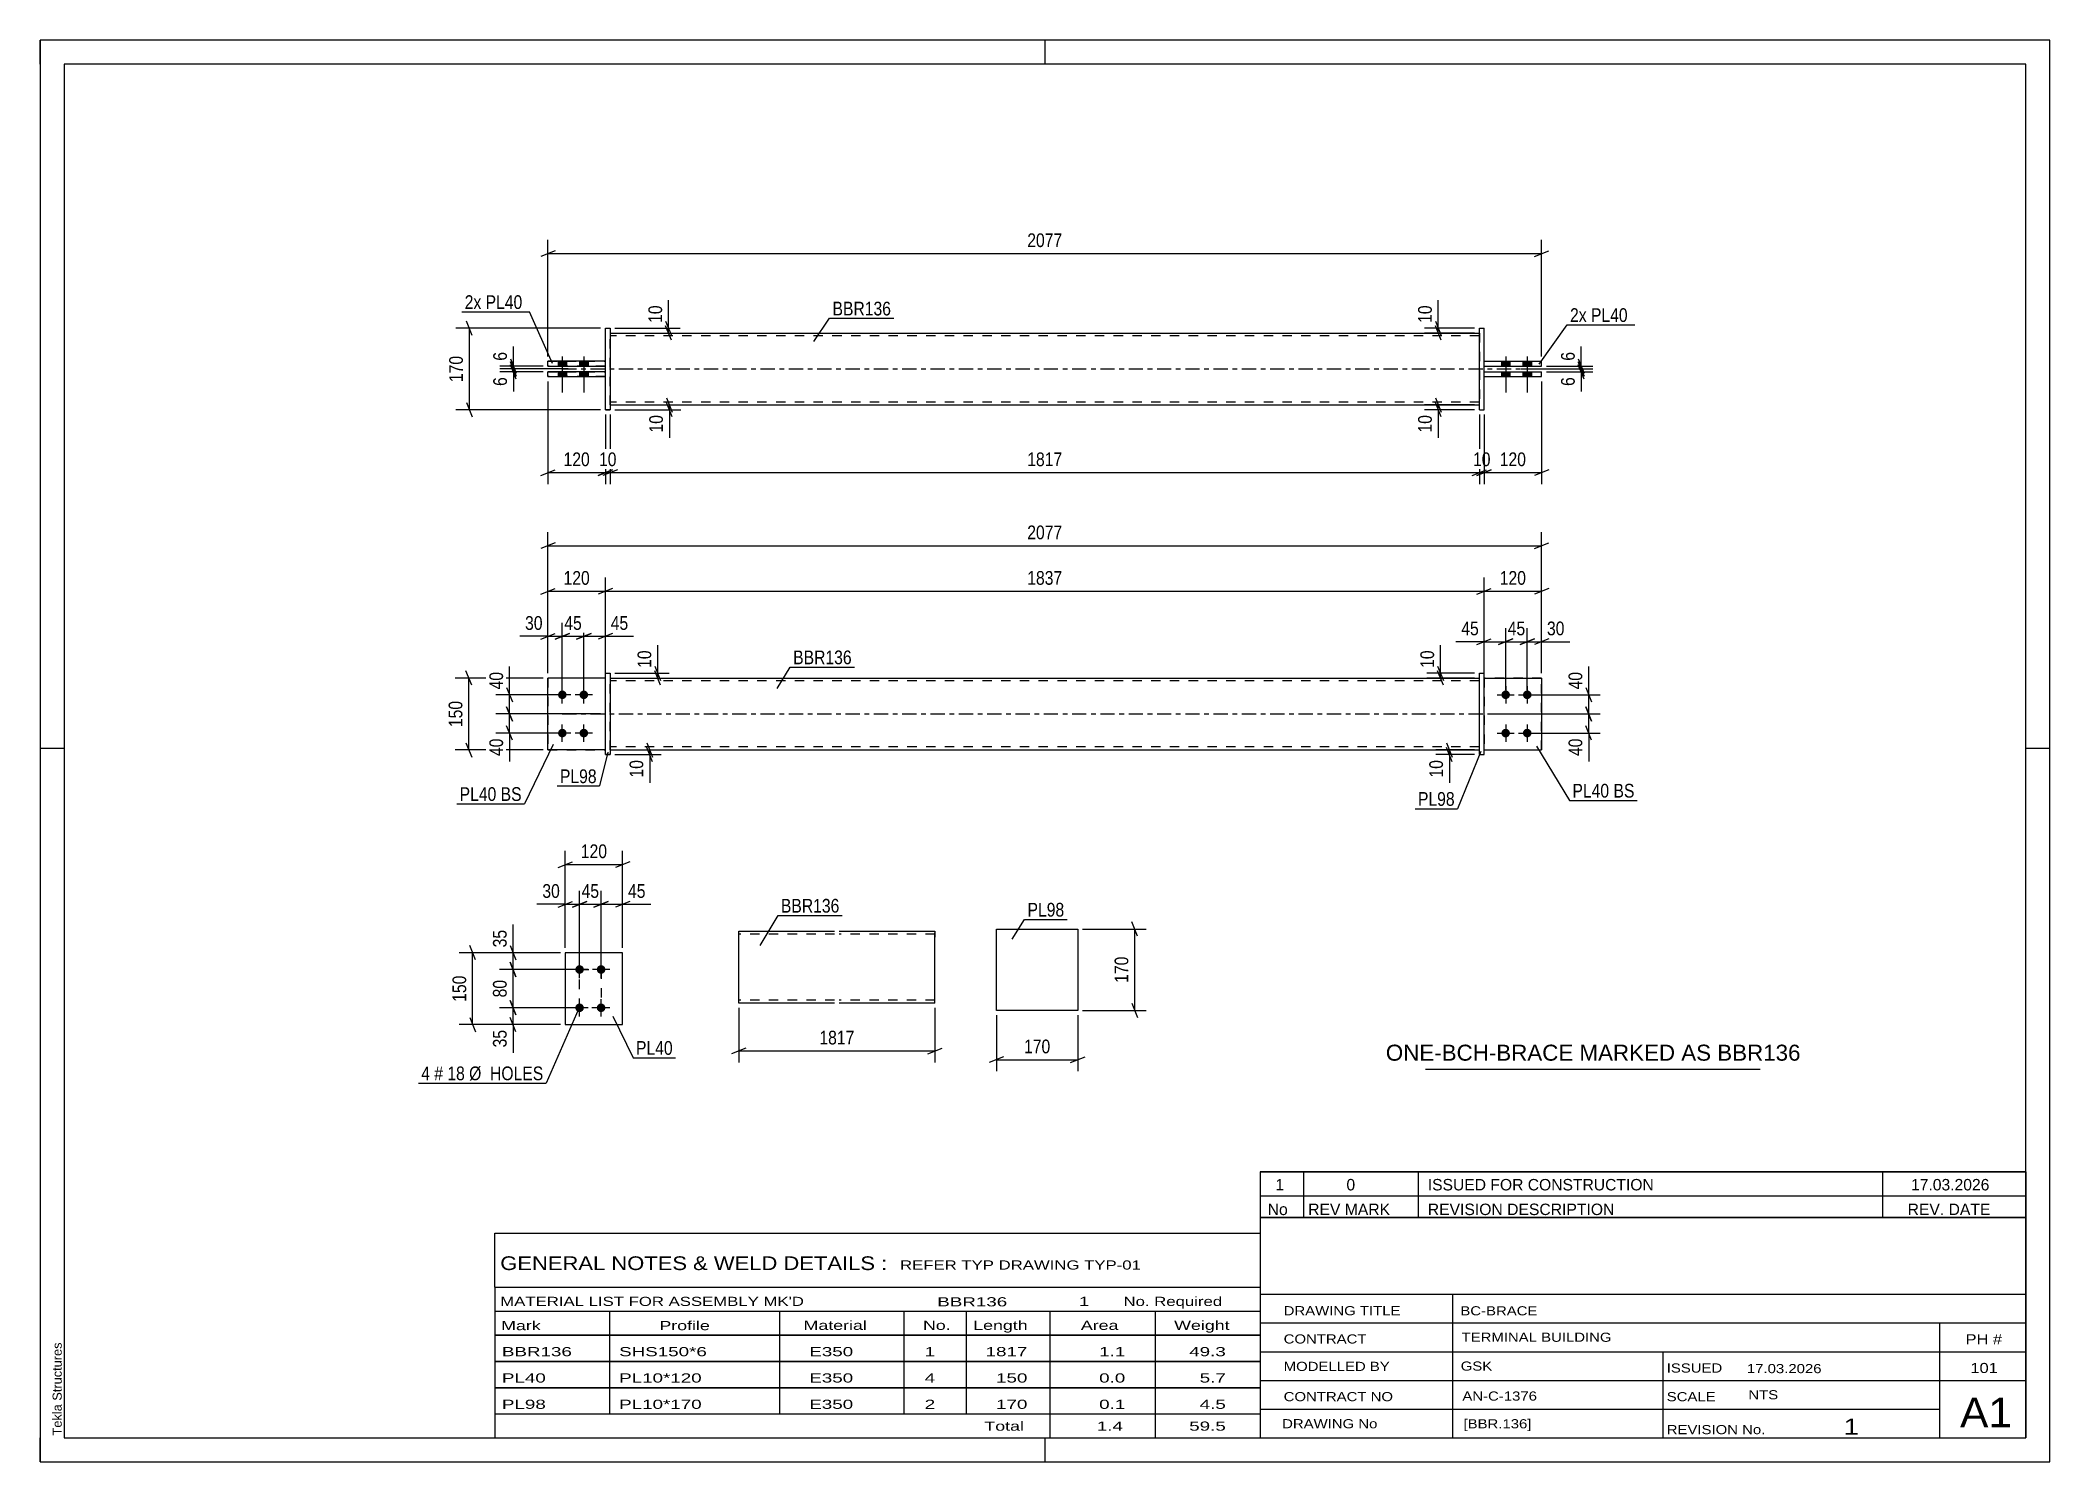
# Paper-space layout 'Layout1' of a CAD drawing. Header units: millimetres. Extents: x 0 to 420, y 0 to 297.
# The model-space entities are those that its viewports show. They can reach past a viewport. Long polylines and large blocks are cut down to what shows.
import ezdxf

# ---------------------------------------------------------------- set-up
doc = ezdxf.new("R2010")
doc.units = ezdxf.units.MM
doc.linetypes.add('DXK_LINE_DOT2', pattern=[3.9198, 1.9599, -1.9599])
doc.linetypes.add('DXK_LINE_DOT3', pattern=[5.9187, 2.979, -0.9799, 0.9799, -0.9799])
doc.layers.add('Viewport layer', color=7, linetype='Continuous', plot=False)
doc.styles.add('Arial', font='ARIAL.TTF', dxfattribs={"height": 0.2})
doc.styles.add('Arial Narrow', font='ARIALN.TTF', dxfattribs={"height": 0.2})

# ---------------------------------------------------------------- blocks, each defined once
blk = doc.blocks.new('Unknown-580605734-1163')
at = {"color": 5, "linetype": 'Continuous'}
for p, q in [((420, 297), (0, 297)), ((0, 297), (0, 0)), ((0, 292), (0, 297)), ((210, 292), (210, 297)), ((420, 0), (420, 297)), ((415, 292), (5, 292)), ((5, 292), (5, 5)), ((415, 5), (415, 292)), ((5, 149), (0, 149)), ((420, 149), (415, 149)), ((0, 0), (0, 5)), ((5, 5), (415, 5)), ((210, 0), (210, 5)), ((0, 0), (420, 0))]:
    blk.add_line(p, q, dxfattribs=at)
at = {"color": 174, "linetype": 'Continuous', "style": 'Arial'}
blk.add_text('Tekla Structures', height=1.9102, rotation=90, dxfattribs=at).set_placement((4.5, 5.5))
blk = doc.blocks.new('Part-580605734-1818 - 1791')
at = {"color": 2, "linetype": 'Continuous'}
for p, q in [((118.12, 164.74), (119.12, 164.74)), ((118.12, 147.74), (118.12, 164.74)), ((119.12, 164.74), (119.12, 164.74)), ((119.12, 164.74), (119.12, 147.74)), ((118.12, 147.74), (119.12, 147.74))]:
    blk.add_line(p, q, dxfattribs=at)
at = {"color": 7, "linetype": 'DXK_LINE_DOT2'}
for p, q in [((118.12, 164.74), (119.12, 164.74)), ((119.12, 147.74), (118.12, 147.74)), ((118.12, 147.74), (118.12, 147.74)), ((119.12, 147.74), (119.12, 147.74))]:
    blk.add_line(p, q, dxfattribs=at)
blk = doc.blocks.new('Part-580605734-1823 - 1791')
at = {"color": 2, "linetype": 'Continuous'}
for p, q in [((301.78, 163.74), (313.78, 163.74)), ((313.78, 163.74), (313.78, 148.74)), ((301.78, 148.74), (313.78, 148.74))]:
    blk.add_line(p, q, dxfattribs=at)
at = {"color": 7, "linetype": 'DXK_LINE_DOT2'}
blk.add_line((301.78, 163.74), (301.78, 148.74), dxfattribs=at)
blk = doc.blocks.new('Part-580605734-1803 - 1791')
at = {"color": 2, "linetype": 'Continuous'}
for p, q in [((300.78, 147.74), (300.78, 164.74)), ((300.78, 164.74), (301.78, 164.74)), ((301.78, 147.74), (301.78, 164.74)), ((300.78, 147.74), (301.78, 147.74))]:
    blk.add_line(p, q, dxfattribs=at)
blk = doc.blocks.new('Part-580605734-1808 - 1791')
at = {"color": 2, "linetype": 'Continuous'}
for p, q in [((118.12, 163.74), (106.12, 163.74)), ((106.12, 148.74), (106.12, 163.74)), ((118.12, 148.74), (106.12, 148.74))]:
    blk.add_line(p, q, dxfattribs=at)
at = {"color": 7, "linetype": 'DXK_LINE_DOT2'}
blk.add_line((118.12, 148.74), (118.12, 163.74), dxfattribs=at)
blk = doc.blocks.new('Part-580605734-1813 - 1791')
at = {"color": 7, "linetype": 'DXK_LINE_DOT2'}
for p, q in [((118.12, 163.74), (106.12, 163.74)), ((106.12, 163.74), (106.12, 148.74)), ((118.12, 148.74), (118.12, 163.74)), ((106.12, 148.74), (118.12, 148.74))]:
    blk.add_line(p, q, dxfattribs=at)
blk = doc.blocks.new('Part-580605734-1828 - 1791')
at = {"color": 2, "linetype": 'Continuous'}
for p, q in [((119.12, 163.74), (300.78, 163.74)), ((119.12, 148.74), (300.78, 148.74))]:
    blk.add_line(p, q, dxfattribs=at)
at = {"color": 7, "linetype": 'DXK_LINE_DOT2'}
for p, q in [((119.12, 148.74), (119.12, 163.74)), ((300.78, 163.14), (119.12, 163.14)), ((300.78, 148.74), (300.78, 163.74)), ((300.78, 149.34), (119.12, 149.34))]:
    blk.add_line(p, q, dxfattribs=at)
at = {"color": 7, "linetype": 'DXK_LINE_DOT3'}
blk.add_line((109.12, 156.24), (310.78, 156.24), dxfattribs=at)
blk = doc.blocks.new('Bolt-580605734-1834 - 1791')
at = {"linetype": 'Continuous'}
for points in [[(306.28, 161.14, -1), (306.28, 159.34, -1)], [(310.78, 161.14, -1), (310.78, 159.34, -1)], [(306.28, 153.14, -1), (306.28, 151.34, -1)], [(310.78, 153.14, -1), (310.78, 151.34, -1)]]:
    blk.add_hatch(color=1, dxfattribs=at).paths.add_polyline_path(points)
at = {"color": 1, "linetype": 'Continuous'}
for p, q in [((304.48, 160.24), (308.08, 160.24)), ((306.28, 162.04), (306.28, 158.44)), ((308.98, 160.24), (312.58, 160.24)), ((310.78, 162.04), (310.78, 158.44)), ((304.48, 152.24), (308.08, 152.24)), ((306.28, 154.04), (306.28, 150.44)), ((308.98, 152.24), (312.58, 152.24)), ((310.78, 154.04), (310.78, 150.44))]:
    blk.add_line(p, q, dxfattribs=at)
blk = doc.blocks.new('Part-580605734-1839 - 1791')
at = {"color": 7, "linetype": 'DXK_LINE_DOT2'}
for p, q in [((313.78, 163.74), (301.78, 163.74)), ((301.78, 163.74), (301.78, 148.74)), ((313.78, 148.74), (313.78, 163.74)), ((301.78, 148.74), (313.78, 148.74))]:
    blk.add_line(p, q, dxfattribs=at)
blk = doc.blocks.new('Bolt-580605734-1840 - 1791')
at = {"linetype": 'Continuous'}
for points in [[(109.12, 159.34, -1), (109.12, 161.14, -1)], [(113.62, 159.34, -1), (113.62, 161.14, -1)], [(109.12, 151.34, -1), (109.12, 153.14, -1)], [(113.62, 151.34, -1), (113.62, 153.14, -1)]]:
    blk.add_hatch(color=1, dxfattribs=at).paths.add_polyline_path(points)
at = {"color": 1, "linetype": 'Continuous'}
for p, q in [((110.92, 160.24), (107.32, 160.24)), ((109.12, 158.44), (109.12, 162.04)), ((115.42, 160.24), (111.82, 160.24)), ((113.62, 158.44), (113.62, 162.04)), ((110.92, 152.24), (107.32, 152.24)), ((109.12, 150.44), (109.12, 154.04)), ((115.42, 152.24), (111.82, 152.24)), ((113.62, 150.44), (113.62, 154.04))]:
    blk.add_line(p, q, dxfattribs=at)
blk = doc.blocks.new('Bolt-580605734-2132 - 2128')
at = {"linetype": 'Continuous'}
for points in [[(108.22, 228.91), (110.02, 228.91), (110.02, 229.91), (108.22, 229.91)], [(108.22, 228.91), (110.02, 228.91), (110.02, 229.91), (108.22, 229.91)], [(108.22, 226.71), (110.02, 226.71), (110.02, 227.71), (108.22, 227.71)], [(108.22, 226.71), (110.02, 226.71), (110.02, 227.71), (108.22, 227.71)], [(112.72, 228.91), (114.52, 228.91), (114.52, 229.91), (112.72, 229.91)], [(112.72, 228.91), (114.52, 228.91), (114.52, 229.91), (112.72, 229.91)], [(112.72, 226.71), (114.52, 226.71), (114.52, 227.71), (112.72, 227.71)], [(112.72, 226.71), (114.52, 226.71), (114.52, 227.71), (112.72, 227.71)]]:
    blk.add_hatch(color=1, dxfattribs=at).paths.add_polyline_path(points)
at = {"color": 1, "linetype": 'Continuous'}
for p, q in [((108.22, 229.91), (108.22, 228.91)), ((108.22, 229.91), (108.22, 228.91)), ((108.22, 227.71), (108.22, 226.71)), ((108.22, 227.71), (108.22, 226.71)), ((109.12, 230.91), (109.12, 223.41)), ((109.12, 230.91), (109.12, 223.41)), ((110.02, 229.91), (110.02, 228.91)), ((110.02, 229.91), (110.02, 228.91)), ((110.02, 227.71), (110.02, 226.71)), ((110.02, 227.71), (110.02, 226.71)), ((112.72, 229.91), (112.72, 228.91)), ((112.72, 229.91), (112.72, 228.91)), ((112.72, 227.71), (112.72, 226.71)), ((112.72, 227.71), (112.72, 226.71)), ((113.62, 230.91), (113.62, 223.41)), ((113.62, 230.91), (113.62, 223.41)), ((114.52, 229.91), (114.52, 228.91)), ((114.52, 229.91), (114.52, 228.91)), ((114.52, 227.71), (114.52, 226.71)), ((114.52, 227.71), (114.52, 226.71))]:
    blk.add_line(p, q, dxfattribs=at)
blk = doc.blocks.new('Part-580605734-2139 - 2128')
at = {"color": 2, "linetype": 'Continuous'}
for p, q in [((300.78, 219.81), (300.78, 236.81)), ((300.78, 236.81), (301.78, 236.81)), ((301.78, 219.81), (301.78, 236.81)), ((300.78, 219.81), (301.78, 219.81))]:
    blk.add_line(p, q, dxfattribs=at)
blk = doc.blocks.new('Part-580605734-2149 - 2128')
at = {"color": 2, "linetype": 'Continuous'}
for p, q in [((118.12, 229.91), (106.12, 229.91)), ((106.12, 228.91), (106.12, 229.91)), ((106.12, 228.91), (118.12, 228.91)), ((106.12, 228.91), (106.12, 228.91))]:
    blk.add_line(p, q, dxfattribs=at)
at = {"color": 7, "linetype": 'DXK_LINE_DOT2'}
for p, q in [((106.12, 229.91), (118.12, 229.91)), ((118.12, 228.91), (106.12, 228.91)), ((118.12, 228.91), (118.12, 229.91))]:
    blk.add_line(p, q, dxfattribs=at)
blk = doc.blocks.new('Bolt-580605734-2133 - 2128')
at = {"linetype": 'Continuous'}
for points in [[(307.18, 229.91), (305.38, 229.91), (305.38, 228.91), (307.18, 228.91)], [(307.18, 229.91), (305.38, 229.91), (305.38, 228.91), (307.18, 228.91)], [(307.18, 227.71), (305.38, 227.71), (305.38, 226.71), (307.18, 226.71)], [(307.18, 227.71), (305.38, 227.71), (305.38, 226.71), (307.18, 226.71)], [(311.68, 229.91), (309.88, 229.91), (309.88, 228.91), (311.68, 228.91)], [(311.68, 229.91), (309.88, 229.91), (309.88, 228.91), (311.68, 228.91)], [(311.68, 227.71), (309.88, 227.71), (309.88, 226.71), (311.68, 226.71)], [(311.68, 227.71), (309.88, 227.71), (309.88, 226.71), (311.68, 226.71)]]:
    blk.add_hatch(color=1, dxfattribs=at).paths.add_polyline_path(points)
at = {"color": 1, "linetype": 'Continuous'}
for p, q in [((305.38, 229.91), (305.38, 228.91)), ((305.38, 229.91), (305.38, 228.91)), ((305.38, 227.71), (305.38, 226.71)), ((305.38, 227.71), (305.38, 226.71)), ((306.28, 230.91), (306.28, 223.41)), ((306.28, 230.91), (306.28, 223.41)), ((307.18, 229.91), (307.18, 228.91)), ((307.18, 229.91), (307.18, 228.91)), ((307.18, 227.71), (307.18, 226.71)), ((307.18, 227.71), (307.18, 226.71)), ((309.88, 229.91), (309.88, 228.91)), ((309.88, 229.91), (309.88, 228.91)), ((309.88, 227.71), (309.88, 226.71)), ((309.88, 227.71), (309.88, 226.71)), ((310.78, 230.91), (310.78, 223.41)), ((310.78, 230.91), (310.78, 223.41)), ((311.68, 229.91), (311.68, 228.91)), ((311.68, 229.91), (311.68, 228.91)), ((311.68, 227.71), (311.68, 226.71)), ((311.68, 227.71), (311.68, 226.71))]:
    blk.add_line(p, q, dxfattribs=at)
blk = doc.blocks.new('Part-580605734-2138 - 2128')
at = {"color": 2, "linetype": 'Continuous'}
for p, q in [((119.12, 235.81), (300.78, 235.81)), ((119.12, 220.81), (300.78, 220.81))]:
    blk.add_line(p, q, dxfattribs=at)
at = {"color": 7, "linetype": 'DXK_LINE_DOT2'}
for p, q in [((119.12, 220.81), (119.12, 235.81)), ((300.78, 235.21), (119.12, 235.21)), ((300.78, 235.81), (300.78, 220.81)), ((300.78, 221.41), (119.12, 221.41))]:
    blk.add_line(p, q, dxfattribs=at)
at = {"color": 7, "linetype": 'DXK_LINE_DOT3'}
blk.add_line((109.12, 228.31), (310.78, 228.31), dxfattribs=at)
blk = doc.blocks.new('Part-580605734-2144 - 2128')
at = {"color": 2, "linetype": 'Continuous'}
for p, q in [((118.12, 227.71), (106.12, 227.71)), ((106.12, 226.71), (106.12, 227.71)), ((106.12, 226.71), (118.12, 226.71)), ((106.12, 226.71), (106.12, 226.71))]:
    blk.add_line(p, q, dxfattribs=at)
at = {"color": 7, "linetype": 'DXK_LINE_DOT2'}
for p, q in [((106.12, 227.71), (118.12, 227.71)), ((118.12, 226.71), (118.12, 227.71)), ((118.12, 226.71), (106.12, 226.71))]:
    blk.add_line(p, q, dxfattribs=at)
blk = doc.blocks.new('Part-580605734-2150 - 2128')
at = {"color": 2, "linetype": 'Continuous'}
for p, q in [((118.12, 236.81), (119.12, 236.81)), ((118.12, 219.81), (118.12, 236.81)), ((119.12, 236.81), (119.12, 236.81)), ((119.12, 236.81), (119.12, 219.81)), ((119.12, 219.81), (118.12, 219.81)), ((118.12, 219.81), (118.12, 219.81))]:
    blk.add_line(p, q, dxfattribs=at)
at = {"color": 7, "linetype": 'DXK_LINE_DOT2'}
for p, q in [((118.12, 236.81), (119.12, 236.81)), ((118.12, 219.81), (119.12, 219.81)), ((118.12, 219.81), (118.12, 219.81))]:
    blk.add_line(p, q, dxfattribs=at)
blk = doc.blocks.new('Part-580605734-2155 - 2128')
at = {"color": 2, "linetype": 'Continuous'}
for p, q in [((301.78, 229.91), (313.78, 229.91)), ((301.78, 228.91), (313.78, 228.91)), ((313.78, 228.91), (313.78, 229.91))]:
    blk.add_line(p, q, dxfattribs=at)
at = {"color": 7, "linetype": 'DXK_LINE_DOT2'}
blk.add_line((301.78, 228.91), (301.78, 229.91), dxfattribs=at)
blk = doc.blocks.new('Part-580605734-2160 - 2128')
at = {"color": 2, "linetype": 'Continuous'}
for p, q in [((301.78, 227.71), (313.78, 227.71)), ((313.78, 226.71), (313.78, 227.71)), ((301.78, 226.71), (313.78, 226.71))]:
    blk.add_line(p, q, dxfattribs=at)
at = {"color": 7, "linetype": 'DXK_LINE_DOT2'}
blk.add_line((301.78, 226.71), (301.78, 227.71), dxfattribs=at)
blk = doc.blocks.new('Bolt-580605734-1444 - 1410')
at = {"linetype": 'Continuous'}
for points in [[(112.73, 101.95, -1), (112.73, 103.75, -1)], [(117.23, 101.95, -1), (117.23, 103.75, -1)], [(112.73, 93.95, -1), (112.73, 95.75, -1)], [(117.23, 93.95, -1), (117.23, 95.75, -1)]]:
    blk.add_hatch(color=1, dxfattribs=at).paths.add_polyline_path(points)
at = {"color": 1, "linetype": 'Continuous'}
for p, q in [((114.53, 102.85), (110.93, 102.85)), ((112.73, 101.05), (112.73, 104.65)), ((119.03, 102.85), (115.43, 102.85)), ((117.23, 101.05), (117.23, 104.65)), ((112.73, 93.05), (112.73, 96.65)), ((117.23, 93.05), (117.23, 96.65)), ((114.53, 94.85), (110.93, 94.85)), ((119.03, 94.85), (115.43, 94.85))]:
    blk.add_line(p, q, dxfattribs=at)
blk = doc.blocks.new('Part-580605734-1459 - 1410')
at = {"color": 2, "linetype": 'Continuous'}
for p, q in [((121.73, 106.35), (109.73, 106.35)), ((109.73, 106.35), (109.73, 91.35)), ((121.73, 91.35), (121.73, 106.35)), ((109.73, 91.35), (121.73, 91.35))]:
    blk.add_line(p, q, dxfattribs=at)
blk = doc.blocks.new('Part-580605734-1390 - 1374')
at = {"color": 2, "linetype": 'Continuous'}
for p, q in [((199.86, 94.31), (199.86, 111.31)), ((199.86, 111.31), (216.86, 111.31)), ((216.86, 111.31), (216.86, 94.31)), ((216.86, 94.31), (199.86, 94.31))]:
    blk.add_line(p, q, dxfattribs=at)
blk = doc.blocks.new('Part-580605734-1275 - 1255')
at = {"color": 2, "linetype": 'Continuous'}
for p, q in [((146.01, 95.93), (146.01, 110.84)), ((146.01, 110.84), (166.01, 110.84)), ((167.01, 110.84), (187.01, 110.84)), ((187.01, 110.84), (187.01, 110.75)), ((187.01, 110.75), (187.01, 109.64)), ((187.01, 95.84), (187.01, 109.64)), ((146.01, 95.84), (146.01, 95.93)), ((166.01, 95.84), (146.01, 95.84)), ((187.01, 95.84), (167.01, 95.84))]:
    blk.add_line(p, q, dxfattribs=at)
at = {"color": 7, "linetype": 'DXK_LINE_DOT2'}
for p, q in [((166.01, 110.24), (146.01, 110.24)), ((187.01, 110.24), (167.01, 110.24)), ((187.01, 109.64), (187.01, 110.49)), ((146.01, 96.44), (146.01, 96.49)), ((166.01, 96.44), (146.01, 96.44)), ((146.01, 95.84), (146.01, 95.84)), ((187.01, 96.44), (167.01, 96.44)), ((187.01, 96.44), (187.01, 96.49))]:
    blk.add_line(p, q, dxfattribs=at)
blk = doc.blocks.new('Rectangle-580605734-1568 - 1410')
at = {"color": 1, "linetype": 'DXK_LINE_DOT2'}
blk.add_lwpolyline([(112.73, 102.85), (117.23, 102.85), (117.23, 94.85), (112.73, 94.85), (112.73, 102.85)], close=True, dxfattribs=at)
blk = doc.blocks.new('StraightDimension-580605734-2015 - 1791')
at = {"color": 7, "linetype": 'Continuous'}
for p, q in [((112.12, 171.86), (115.12, 173.06)), ((113.62, 161.24), (113.62, 175.31)), ((113.62, 172.46), (118.12, 172.46)), ((119.62, 173.06), (116.62, 171.86)), ((118.12, 164.74), (118.12, 175.31))]:
    blk.add_line(p, q, dxfattribs=at)
at = {"color": 0}
blk.add_wipeout([(123.5, 173.21), (123.5, 177.41), (118.64, 177.41), (118.64, 173.21)], dxfattribs=at)
at = {"color": 7, "linetype": 'Continuous'}
blk.add_line((118.12, 172.46), (124.02, 172.46), dxfattribs=at)
blk.add_line((118.12, 172.46), (124.02, 172.46), dxfattribs=at)
at = {"color": 3, "style": 'Arial Narrow'}
blk.add_text('45', height=2.863, dxfattribs=at).set_placement((119.24, 173.81))
blk = doc.blocks.new('StraightDimension-580605734-1951 - 1791')
at = {"color": 7, "linetype": 'Continuous'}
for p, q in [((119.62, 182.48), (116.62, 181.28)), ((118.12, 157.24), (118.12, 184.73)), ((118.12, 181.88), (301.78, 181.88)), ((300.28, 181.28), (303.28, 182.48)), ((301.78, 164.74), (301.78, 184.73))]:
    blk.add_line(p, q, dxfattribs=at)
at = {"color": 0}
blk.add_wipeout([(214.21, 182.63), (214.21, 186.83), (205.69, 186.83), (205.69, 182.63)], dxfattribs=at)
at = {"color": 3, "style": 'Arial Narrow'}
blk.add_text('1837', height=2.863, dxfattribs=at).set_placement((206.29, 183.23))
blk = doc.blocks.new('StraightDimension-580605734-1867 - 1791')
at = {"color": 7, "linetype": 'Continuous'}
for p, q in [((306.28, 161.24), (306.28, 174.18)), ((310.78, 161.24), (310.78, 174.18)), ((304.78, 170.73), (307.78, 171.93)), ((306.28, 171.33), (310.78, 171.33)), ((312.28, 171.93), (309.28, 170.73))]:
    blk.add_line(p, q, dxfattribs=at)
at = {"color": 0}
blk.add_wipeout([(310.96, 172.08), (310.96, 176.28), (306.11, 176.28), (306.11, 172.08)], dxfattribs=at)
at = {"color": 3, "style": 'Arial Narrow'}
blk.add_text('45', height=2.863, dxfattribs=at).set_placement((306.71, 172.68))
blk = doc.blocks.new('StraightDimension-580605734-1936 - 1791')
at = {"color": 7, "linetype": 'Continuous'}
for p, q in [((104.62, 181.28), (107.62, 182.48)), ((106.12, 164.74), (106.12, 184.73)), ((106.12, 181.88), (118.12, 181.88)), ((119.62, 182.48), (116.62, 181.28)), ((118.12, 157.24), (118.12, 184.73))]:
    blk.add_line(p, q, dxfattribs=at)
at = {"color": 0}
blk.add_wipeout([(115.46, 182.63), (115.46, 186.83), (108.78, 186.83), (108.78, 182.63)], dxfattribs=at)
at = {"color": 3, "style": 'Arial Narrow'}
blk.add_text('120', height=2.863, dxfattribs=at).set_placement((109.38, 183.23))
blk = doc.blocks.new('StraightDimension-580605734-1897 - 1791')
at = {"color": 7, "linetype": 'Continuous'}
for p, q in [((106.12, 164.74), (106.12, 194.24)), ((313.78, 164.74), (313.78, 194.24)), ((107.62, 191.99), (104.62, 190.79)), ((106.12, 191.39), (313.78, 191.39)), ((312.28, 190.79), (315.28, 191.99))]:
    blk.add_line(p, q, dxfattribs=at)
at = {"color": 0}
blk.add_wipeout([(214.21, 192.14), (214.21, 196.34), (205.69, 196.34), (205.69, 192.14)], dxfattribs=at)
at = {"color": 3, "style": 'Arial Narrow'}
blk.add_text('2077', height=2.863, dxfattribs=at).set_placement((206.29, 192.74))
blk = doc.blocks.new('StraightDimension-580605734-2032 - 1791')
at = {"color": 7, "linetype": 'Continuous'}
for p, q in [((90.18, 162.24), (88.98, 165.24)), ((105.12, 163.74), (86.73, 163.74)), ((89.58, 148.74), (89.58, 163.74)), ((105.12, 148.74), (86.73, 148.74)), ((88.98, 150.24), (90.18, 147.24))]:
    blk.add_line(p, q, dxfattribs=at)
at = {"color": 0}
blk.add_wipeout([(88.83, 159.58), (84.63, 159.58), (84.63, 152.89), (88.83, 152.89)], dxfattribs=at)
at = {"color": 3, "style": 'Arial Narrow'}
blk.add_text('150', height=2.863, rotation=90.0002, dxfattribs=at).set_placement((88.23, 153.49))
blk = doc.blocks.new('StraightDimension-580605734-2002 - 1791')
at = {"color": 7, "linetype": 'Continuous'}
for p, q in [((107.62, 171.86), (110.62, 173.06)), ((109.12, 161.24), (109.12, 175.31)), ((109.12, 172.46), (113.62, 172.46)), ((115.12, 173.06), (112.12, 171.86)), ((113.62, 161.24), (113.62, 175.31))]:
    blk.add_line(p, q, dxfattribs=at)
at = {"color": 0}
blk.add_wipeout([(113.8, 173.21), (113.8, 177.41), (108.94, 177.41), (108.94, 173.21)], dxfattribs=at)
at = {"color": 3, "style": 'Arial Narrow'}
blk.add_text('45', height=2.863, dxfattribs=at).set_placement((109.54, 173.81))
blk = doc.blocks.new('StraightDimension-580605734-2052 - 1791')
at = {"color": 7, "linetype": 'Continuous'}
for p, q in [((117.12, 156.24), (95.24, 156.24)), ((97.49, 157.74), (98.69, 154.74)), ((98.09, 152.24), (98.09, 156.24)), ((108.12, 152.24), (95.24, 152.24)), ((98.69, 150.74), (97.49, 153.74))]:
    blk.add_line(p, q, dxfattribs=at)
at = {"color": 0}
blk.add_wipeout([(97.34, 151.71), (93.14, 151.71), (93.14, 146.85), (97.34, 146.85)], dxfattribs=at)
at = {"color": 7, "linetype": 'Continuous'}
blk.add_line((98.09, 152.24), (98.09, 146.33), dxfattribs=at)
blk.add_line((98.09, 152.24), (98.09, 146.33), dxfattribs=at)
at = {"color": 3, "style": 'Arial Narrow'}
blk.add_text('40', height=2.863, rotation=90.0002, dxfattribs=at).set_placement((96.74, 147.45))
blk = doc.blocks.new('StraightDimension-580605734-1842 - 1791')
at = {"color": 7, "linetype": 'Continuous'}
for p, q in [((120.12, 164.74), (131.46, 164.74)), ((128.46, 166.24), (129.66, 163.24)), ((129.66, 162.24), (128.46, 165.24)), ((129.06, 163.74), (129.06, 164.74)), ((120.12, 163.74), (131.46, 163.74))]:
    blk.add_line(p, q, dxfattribs=at)
at = {"color": 0}
blk.add_wipeout([(128.31, 170.12), (124.11, 170.12), (124.11, 165.26), (128.31, 165.26)], dxfattribs=at)
at = {"color": 7, "linetype": 'Continuous'}
blk.add_line((129.06, 164.74), (129.06, 170.64), dxfattribs=at)
blk.add_line((129.06, 164.74), (129.06, 170.64), dxfattribs=at)
at = {"color": 3, "style": 'Arial Narrow'}
blk.add_text('10', height=2.863, rotation=90.0002, dxfattribs=at).set_placement((127.71, 165.86))
blk = doc.blocks.new('StraightDimension-580605734-1851 - 1791')
at = {"color": 7, "linetype": 'Continuous'}
for p, q in [((301.78, 164.74), (301.78, 174.18)), ((306.28, 161.24), (306.28, 174.18)), ((300.28, 170.73), (303.28, 171.93)), ((301.78, 171.33), (306.28, 171.33)), ((307.78, 171.93), (304.78, 170.73))]:
    blk.add_line(p, q, dxfattribs=at)
at = {"color": 0}
blk.add_wipeout([(301.26, 172.08), (301.26, 176.28), (296.4, 176.28), (296.4, 172.08)], dxfattribs=at)
at = {"color": 7, "linetype": 'Continuous'}
blk.add_line((301.78, 171.33), (295.88, 171.33), dxfattribs=at)
blk.add_line((301.78, 171.33), (295.88, 171.33), dxfattribs=at)
at = {"color": 3, "style": 'Arial Narrow'}
blk.add_text('45', height=2.863, dxfattribs=at).set_placement((297, 172.68))
blk = doc.blocks.new('StraightDimension-580605734-1880 - 1791')
at = {"color": 7, "linetype": 'Continuous'}
for p, q in [((310.78, 161.24), (310.78, 174.18)), ((313.78, 164.74), (313.78, 174.18)), ((309.28, 170.73), (312.28, 171.93)), ((310.78, 171.33), (313.78, 171.33)), ((315.28, 171.93), (312.28, 170.73))]:
    blk.add_line(p, q, dxfattribs=at)
at = {"color": 0}
blk.add_wipeout([(319.17, 172.08), (319.17, 176.28), (314.31, 176.28), (314.31, 172.08)], dxfattribs=at)
at = {"color": 7, "linetype": 'Continuous'}
blk.add_line((313.78, 171.33), (319.69, 171.33), dxfattribs=at)
blk.add_line((313.78, 171.33), (319.69, 171.33), dxfattribs=at)
at = {"color": 3, "style": 'Arial Narrow'}
blk.add_text('30', height=2.863, dxfattribs=at).set_placement((314.91, 172.68))
blk = doc.blocks.new('StraightDimension-580605734-1917 - 1791')
at = {"color": 7, "linetype": 'Continuous'}
for p, q in [((311.78, 160.24), (326.03, 160.24)), ((323.03, 161.74), (324.23, 158.74)), ((323.63, 156.24), (323.63, 160.24)), ((302.78, 156.24), (326.03, 156.24)), ((324.23, 154.74), (323.03, 157.74))]:
    blk.add_line(p, q, dxfattribs=at)
at = {"color": 0}
blk.add_wipeout([(322.88, 165.62), (318.68, 165.62), (318.68, 160.76), (322.88, 160.76)], dxfattribs=at)
at = {"color": 7, "linetype": 'Continuous'}
blk.add_line((323.63, 160.24), (323.63, 166.14), dxfattribs=at)
blk.add_line((323.63, 160.24), (323.63, 166.14), dxfattribs=at)
at = {"color": 3, "style": 'Arial Narrow'}
blk.add_text('40', height=2.863, rotation=90.0002, dxfattribs=at).set_placement((322.28, 161.36))
blk = doc.blocks.new('StraightDimension-580605734-2071 - 1791')
at = {"color": 7, "linetype": 'Continuous'}
for p, q in [((120.12, 148.74), (129.79, 148.74)), ((120.12, 147.74), (129.79, 147.74)), ((126.79, 150.24), (127.99, 147.24)), ((127.99, 146.24), (126.79, 149.24)), ((127.39, 147.74), (127.39, 148.74))]:
    blk.add_line(p, q, dxfattribs=at)
at = {"color": 0}
blk.add_wipeout([(126.64, 147.21), (122.44, 147.21), (122.44, 142.35), (126.64, 142.35)], dxfattribs=at)
at = {"color": 7, "linetype": 'Continuous'}
blk.add_line((127.39, 147.74), (127.39, 141.83), dxfattribs=at)
blk.add_line((127.39, 147.74), (127.39, 141.83), dxfattribs=at)
at = {"color": 3, "style": 'Arial Narrow'}
blk.add_text('10', height=2.863, rotation=90.0002, dxfattribs=at).set_placement((126.04, 142.95))
blk = doc.blocks.new('StraightDimension-580605734-1926 - 1791')
at = {"color": 7, "linetype": 'Continuous'}
for p, q in [((302.78, 156.24), (326.03, 156.24)), ((323.03, 157.74), (324.23, 154.74)), ((323.63, 152.24), (323.63, 156.24)), ((311.78, 152.24), (326.03, 152.24)), ((324.23, 150.74), (323.03, 153.74))]:
    blk.add_line(p, q, dxfattribs=at)
at = {"color": 0}
blk.add_wipeout([(322.88, 151.71), (318.68, 151.71), (318.68, 146.85), (322.88, 146.85)], dxfattribs=at)
at = {"color": 7, "linetype": 'Continuous'}
blk.add_line((323.63, 152.24), (323.63, 146.33), dxfattribs=at)
blk.add_line((323.63, 152.24), (323.63, 146.33), dxfattribs=at)
at = {"color": 3, "style": 'Arial Narrow'}
blk.add_text('40', height=2.863, rotation=90.0002, dxfattribs=at).set_placement((322.28, 147.45))
blk = doc.blocks.new('StraightDimension-580605734-1966 - 1791')
at = {"color": 7, "linetype": 'Continuous'}
for p, q in [((300.28, 181.28), (303.28, 182.48)), ((301.78, 164.74), (301.78, 184.73)), ((301.78, 181.88), (313.78, 181.88)), ((315.28, 182.48), (312.28, 181.28)), ((313.78, 164.74), (313.78, 184.73))]:
    blk.add_line(p, q, dxfattribs=at)
at = {"color": 0}
blk.add_wipeout([(311.13, 182.63), (311.13, 186.83), (304.44, 186.83), (304.44, 182.63)], dxfattribs=at)
at = {"color": 3, "style": 'Arial Narrow'}
blk.add_text('120', height=2.863, dxfattribs=at).set_placement((305.04, 183.23))
blk = doc.blocks.new('StraightDimension-580605734-1986 - 1791')
at = {"color": 7, "linetype": 'Continuous'}
for p, q in [((104.62, 171.86), (107.62, 173.06)), ((106.12, 164.74), (106.12, 175.31)), ((106.12, 172.46), (109.12, 172.46)), ((110.62, 173.06), (107.62, 171.86)), ((109.12, 161.24), (109.12, 175.31))]:
    blk.add_line(p, q, dxfattribs=at)
at = {"color": 0}
blk.add_wipeout([(105.59, 173.21), (105.59, 177.41), (100.74, 177.41), (100.74, 173.21)], dxfattribs=at)
at = {"color": 7, "linetype": 'Continuous'}
blk.add_line((106.12, 172.46), (100.21, 172.46), dxfattribs=at)
blk.add_line((106.12, 172.46), (100.21, 172.46), dxfattribs=at)
at = {"color": 3, "style": 'Arial Narrow'}
blk.add_text('30', height=2.863, dxfattribs=at).set_placement((101.34, 173.81))
blk = doc.blocks.new('StraightDimension-580605734-2061 - 1791')
at = {"color": 7, "linetype": 'Continuous'}
for p, q in [((108.12, 160.24), (95.24, 160.24)), ((97.49, 161.74), (98.69, 158.74)), ((98.09, 156.24), (98.09, 160.24)), ((117.12, 156.24), (95.24, 156.24)), ((98.69, 154.74), (97.49, 157.74))]:
    blk.add_line(p, q, dxfattribs=at)
at = {"color": 0}
blk.add_wipeout([(97.34, 165.62), (93.14, 165.62), (93.14, 160.76), (97.34, 160.76)], dxfattribs=at)
at = {"color": 7, "linetype": 'Continuous'}
blk.add_line((98.09, 160.24), (98.09, 166.14), dxfattribs=at)
blk.add_line((98.09, 160.24), (98.09, 166.14), dxfattribs=at)
at = {"color": 3, "style": 'Arial Narrow'}
blk.add_text('40', height=2.863, rotation=90.0002, dxfattribs=at).set_placement((96.74, 161.36))
blk = doc.blocks.new('StraightDimension-580605734-2080 - 1791')
at = {"color": 7, "linetype": 'Continuous'}
for p, q in [((299.78, 148.74), (291.68, 148.74)), ((299.78, 147.74), (291.68, 147.74)), ((293.93, 150.24), (295.13, 147.24)), ((295.13, 146.24), (293.93, 149.24)), ((294.53, 147.74), (294.53, 148.74))]:
    blk.add_line(p, q, dxfattribs=at)
at = {"color": 0}
blk.add_wipeout([(293.78, 147.21), (289.58, 147.21), (289.58, 142.35), (293.78, 142.35)], dxfattribs=at)
at = {"color": 7, "linetype": 'Continuous'}
blk.add_line((294.53, 147.74), (294.53, 141.83), dxfattribs=at)
blk.add_line((294.53, 147.74), (294.53, 141.83), dxfattribs=at)
at = {"color": 3, "style": 'Arial Narrow'}
blk.add_text('10', height=2.863, rotation=90.0002, dxfattribs=at).set_placement((293.18, 142.95))
blk = doc.blocks.new('StraightDimension-580605734-2089 - 1791')
at = {"color": 7, "linetype": 'Continuous'}
for p, q in [((299.78, 164.74), (289.81, 164.74)), ((292.06, 166.24), (293.26, 163.24)), ((293.26, 162.24), (292.06, 165.24)), ((292.66, 163.74), (292.66, 164.74)), ((299.78, 163.74), (289.81, 163.74))]:
    blk.add_line(p, q, dxfattribs=at)
at = {"color": 0}
blk.add_wipeout([(291.91, 170.12), (287.71, 170.12), (287.71, 165.26), (291.91, 165.26)], dxfattribs=at)
at = {"color": 7, "linetype": 'Continuous'}
blk.add_line((292.66, 164.74), (292.66, 170.64), dxfattribs=at)
blk.add_line((292.66, 164.74), (292.66, 170.64), dxfattribs=at)
at = {"color": 3, "style": 'Arial Narrow'}
blk.add_text('10', height=2.863, rotation=90.0002, dxfattribs=at).set_placement((291.31, 165.86))
blk = doc.blocks.new('StraightDimension-580605734-2196 - 2128')
at = {"color": 7, "linetype": 'Continuous'}
for p, q in [((119.12, 218.81), (119.12, 204.26)), ((300.78, 218.81), (300.78, 204.26)), ((120.62, 207.26), (117.62, 206.06)), ((119.12, 206.66), (300.78, 206.66)), ((299.28, 206.06), (302.28, 207.26))]:
    blk.add_line(p, q, dxfattribs=at)
at = {"color": 0}
blk.add_wipeout([(214.21, 207.41), (214.21, 211.61), (205.69, 211.61), (205.69, 207.41)], dxfattribs=at)
at = {"color": 3, "style": 'Arial Narrow'}
blk.add_text('1817', height=2.863, dxfattribs=at).set_placement((206.29, 208.01))
blk = doc.blocks.new('StraightDimension-580605734-2213 - 2128')
at = {"color": 7, "linetype": 'Continuous'}
for p, q in [((106.12, 225.71), (106.12, 204.26)), ((118.12, 218.81), (118.12, 204.26)), ((104.62, 206.06), (107.62, 207.26)), ((106.12, 206.66), (118.12, 206.66)), ((119.62, 207.26), (116.62, 206.06))]:
    blk.add_line(p, q, dxfattribs=at)
at = {"color": 0}
blk.add_wipeout([(115.46, 207.41), (115.46, 211.61), (108.78, 211.61), (108.78, 207.41)], dxfattribs=at)
at = {"color": 3, "style": 'Arial Narrow'}
blk.add_text('120', height=2.863, dxfattribs=at).set_placement((109.38, 208.01))
blk = doc.blocks.new('StraightDimension-580605734-2162 - 2128')
at = {"color": 7, "linetype": 'Continuous'}
for p, q in [((120.12, 220.81), (133.9, 220.81)), ((120.12, 219.81), (133.9, 219.81)), ((130.9, 222.31), (132.1, 219.31)), ((132.1, 218.31), (130.9, 221.31)), ((131.5, 219.81), (131.5, 220.81))]:
    blk.add_line(p, q, dxfattribs=at)
at = {"color": 0}
blk.add_wipeout([(130.75, 219.29), (126.55, 219.29), (126.55, 214.43), (130.75, 214.43)], dxfattribs=at)
at = {"color": 7, "linetype": 'Continuous'}
blk.add_line((131.5, 219.81), (131.5, 213.9), dxfattribs=at)
blk.add_line((131.5, 219.81), (131.5, 213.9), dxfattribs=at)
at = {"color": 3, "style": 'Arial Narrow'}
blk.add_text('10', height=2.863, rotation=90.0002, dxfattribs=at).set_placement((130.15, 215.03))
blk = doc.blocks.new('StraightDimension-580605734-2172 - 2128')
at = {"color": 7, "linetype": 'Continuous'}
for p, q in [((117.12, 236.81), (86.84, 236.81)), ((90.29, 235.31), (89.09, 238.31)), ((89.69, 219.81), (89.69, 236.81)), ((117.12, 219.81), (86.84, 219.81)), ((89.09, 221.31), (90.29, 218.31))]:
    blk.add_line(p, q, dxfattribs=at)
at = {"color": 0}
blk.add_wipeout([(88.94, 231.65), (84.74, 231.65), (84.74, 224.97), (88.94, 224.97)], dxfattribs=at)
at = {"color": 3, "style": 'Arial Narrow'}
blk.add_text('170', height=2.863, rotation=90.0002, dxfattribs=at).set_placement((88.34, 225.57))
blk = doc.blocks.new('StraightDimension-580605734-2185 - 2128')
at = {"color": 7, "linetype": 'Continuous'}
for p, q in [((107.62, 253.03), (104.62, 251.83)), ((106.12, 230.91), (106.12, 255.28)), ((106.12, 252.43), (313.78, 252.43)), ((312.28, 251.83), (315.28, 253.03)), ((313.78, 230.91), (313.78, 255.28))]:
    blk.add_line(p, q, dxfattribs=at)
at = {"color": 0}
blk.add_wipeout([(214.21, 253.18), (214.21, 257.38), (205.69, 257.38), (205.69, 253.18)], dxfattribs=at)
at = {"color": 3, "style": 'Arial Narrow'}
blk.add_text('2077', height=2.863, dxfattribs=at).set_placement((206.29, 253.78))
blk = doc.blocks.new('StraightDimension-580605734-2204 - 2128')
at = {"color": 7, "linetype": 'Continuous'}
for p, q in [((118.12, 218.81), (118.12, 204.26)), ((119.12, 218.81), (119.12, 204.26)), ((116.62, 206.06), (119.62, 207.26)), ((120.62, 207.26), (117.62, 206.06)), ((118.12, 206.66), (119.12, 206.66))]:
    blk.add_line(p, q, dxfattribs=at)
at = {"color": 0}
blk.add_wipeout([(121.05, 207.41), (121.05, 211.61), (116.19, 211.61), (116.19, 207.41)], dxfattribs=at)
at = {"color": 3, "style": 'Arial Narrow'}
blk.add_text('10', height=2.863, dxfattribs=at).set_placement((116.79, 208.01))
blk = doc.blocks.new('StraightDimension-580605734-2223 - 2128')
at = {"color": 7, "linetype": 'Continuous'}
for p, q in [((300.78, 218.81), (300.78, 204.26)), ((301.78, 218.81), (301.78, 204.26)), ((299.28, 206.06), (302.28, 207.26)), ((303.28, 207.26), (300.28, 206.06)), ((300.78, 206.66), (301.78, 206.66))]:
    blk.add_line(p, q, dxfattribs=at)
at = {"color": 0}
blk.add_wipeout([(303.71, 207.41), (303.71, 211.61), (298.86, 211.61), (298.86, 207.41)], dxfattribs=at)
at = {"color": 3, "style": 'Arial Narrow'}
blk.add_text('10', height=2.863, dxfattribs=at).set_placement((299.46, 208.01))
blk = doc.blocks.new('StraightDimension-580605734-2232 - 2128')
at = {"color": 7, "linetype": 'Continuous'}
for p, q in [((313.78, 225.71), (313.78, 204.26)), ((301.78, 218.81), (301.78, 204.26)), ((300.28, 206.06), (303.28, 207.26)), ((301.78, 206.66), (313.78, 206.66)), ((315.28, 207.26), (312.28, 206.06))]:
    blk.add_line(p, q, dxfattribs=at)
at = {"color": 0}
blk.add_wipeout([(311.13, 207.41), (311.13, 211.61), (304.44, 211.61), (304.44, 207.41)], dxfattribs=at)
at = {"color": 3, "style": 'Arial Narrow'}
blk.add_text('120', height=2.863, dxfattribs=at).set_placement((305.04, 208.01))
blk = doc.blocks.new('StraightDimension-580605734-2243 - 2128')
at = {"color": 7, "linetype": 'Continuous'}
for p, q in [((299.78, 220.81), (289.34, 220.81)), ((299.78, 219.81), (289.34, 219.81)), ((291.59, 222.31), (292.79, 219.31)), ((292.79, 218.31), (291.59, 221.31)), ((292.19, 219.81), (292.19, 220.81))]:
    blk.add_line(p, q, dxfattribs=at)
at = {"color": 0}
blk.add_wipeout([(291.44, 219.29), (287.24, 219.29), (287.24, 214.43), (291.44, 214.43)], dxfattribs=at)
at = {"color": 7, "linetype": 'Continuous'}
blk.add_line((292.19, 219.81), (292.19, 213.9), dxfattribs=at)
blk.add_line((292.19, 219.81), (292.19, 213.9), dxfattribs=at)
at = {"color": 3, "style": 'Arial Narrow'}
blk.add_text('10', height=2.863, rotation=90.0002, dxfattribs=at).set_placement((290.84, 215.03))
blk = doc.blocks.new('StraightDimension-580605734-2253 - 2128')
at = {"color": 7, "linetype": 'Continuous'}
for p, q in [((120.12, 236.81), (133.72, 236.81)), ((120.12, 235.81), (133.72, 235.81)), ((130.72, 238.31), (131.92, 235.31)), ((131.92, 234.31), (130.72, 237.31)), ((131.32, 235.81), (131.32, 236.81))]:
    blk.add_line(p, q, dxfattribs=at)
at = {"color": 0}
blk.add_wipeout([(130.57, 242.19), (126.37, 242.19), (126.37, 237.34), (130.57, 237.34)], dxfattribs=at)
at = {"color": 7, "linetype": 'Continuous'}
blk.add_line((131.32, 236.81), (131.32, 242.72), dxfattribs=at)
blk.add_line((131.32, 236.81), (131.32, 242.72), dxfattribs=at)
at = {"color": 3, "style": 'Arial Narrow'}
blk.add_text('10', height=2.863, rotation=90.0002, dxfattribs=at).set_placement((129.97, 237.94))
blk = doc.blocks.new('StraightDimension-580605734-2264 - 2128')
at = {"color": 7, "linetype": 'Continuous'}
for p, q in [((309.53, 228.31), (324.46, 228.31)), ((314.78, 227.71), (324.46, 227.71)), ((321.46, 229.81), (322.66, 226.81)), ((322.66, 226.21), (321.46, 229.21)), ((322.06, 227.71), (322.06, 228.31))]:
    blk.add_line(p, q, dxfattribs=at)
at = {"color": 0}
blk.add_wipeout([(321.31, 227.19), (317.11, 227.19), (317.11, 224.16), (321.31, 224.16)], dxfattribs=at)
at = {"color": 7, "linetype": 'Continuous'}
blk.add_line((322.06, 227.71), (322.06, 223.63), dxfattribs=at)
blk.add_line((322.06, 227.71), (322.06, 223.63), dxfattribs=at)
at = {"color": 3, "style": 'Arial Narrow'}
blk.add_text('6', height=2.86, rotation=90.0002, dxfattribs=at).set_placement((320.71, 224.76))
blk = doc.blocks.new('StraightDimension-580605734-2273 - 2128')
at = {"color": 7, "linetype": 'Continuous'}
for p, q in [((309.53, 228.31), (324.46, 228.31)), ((314.78, 228.91), (324.46, 228.91)), ((321.46, 230.41), (322.66, 227.41)), ((322.66, 226.81), (321.46, 229.81)), ((322.06, 228.31), (322.06, 228.91))]:
    blk.add_line(p, q, dxfattribs=at)
at = {"color": 0}
blk.add_wipeout([(321.31, 232.46), (317.11, 232.46), (317.11, 229.44), (321.31, 229.44)], dxfattribs=at)
at = {"color": 7, "linetype": 'Continuous'}
blk.add_line((322.06, 228.91), (322.06, 232.99), dxfattribs=at)
blk.add_line((322.06, 228.91), (322.06, 232.99), dxfattribs=at)
at = {"color": 3, "style": 'Arial Narrow'}
blk.add_text('6', height=2.86, rotation=90.0002, dxfattribs=at).set_placement((320.71, 230.04))
blk = doc.blocks.new('StraightDimension-580605734-2282 - 2128')
at = {"color": 7, "linetype": 'Continuous'}
for p, q in [((299.78, 236.81), (289.34, 236.81)), ((299.78, 235.81), (289.34, 235.81)), ((291.59, 238.31), (292.79, 235.31)), ((292.79, 234.31), (291.59, 237.31)), ((292.19, 235.81), (292.19, 236.81))]:
    blk.add_line(p, q, dxfattribs=at)
at = {"color": 0}
blk.add_wipeout([(291.44, 242.19), (287.24, 242.19), (287.24, 237.34), (291.44, 237.34)], dxfattribs=at)
at = {"color": 7, "linetype": 'Continuous'}
blk.add_line((292.19, 236.81), (292.19, 242.72), dxfattribs=at)
blk.add_line((292.19, 236.81), (292.19, 242.72), dxfattribs=at)
at = {"color": 3, "style": 'Arial Narrow'}
blk.add_text('10', height=2.863, rotation=90.0002, dxfattribs=at).set_placement((290.84, 237.94))
blk = doc.blocks.new('StraightDimension-580605734-2293 - 2128')
at = {"color": 7, "linetype": 'Continuous'}
for p, q in [((105.12, 228.91), (96.05, 228.91)), ((110.37, 228.31), (96.05, 228.31)), ((98.3, 230.41), (99.5, 227.41)), ((99.5, 226.81), (98.3, 229.81)), ((98.9, 228.31), (98.9, 228.91))]:
    blk.add_line(p, q, dxfattribs=at)
at = {"color": 0}
blk.add_wipeout([(98.15, 232.46), (93.95, 232.46), (93.95, 229.44), (98.15, 229.44)], dxfattribs=at)
at = {"color": 7, "linetype": 'Continuous'}
blk.add_line((98.9, 228.91), (98.9, 232.99), dxfattribs=at)
blk.add_line((98.9, 228.91), (98.9, 232.99), dxfattribs=at)
at = {"color": 3, "style": 'Arial Narrow'}
blk.add_text('6', height=2.86, rotation=90.0002, dxfattribs=at).set_placement((97.55, 230.04))
blk = doc.blocks.new('StraightDimension-580605734-2303 - 2128')
at = {"color": 7, "linetype": 'Continuous'}
for p, q in [((110.37, 228.31), (96.05, 228.31)), ((105.12, 227.71), (96.05, 227.71)), ((98.3, 229.81), (99.5, 226.81)), ((99.5, 226.21), (98.3, 229.21)), ((98.9, 227.71), (98.9, 228.31))]:
    blk.add_line(p, q, dxfattribs=at)
at = {"color": 0}
blk.add_wipeout([(98.15, 227.19), (93.95, 227.19), (93.95, 224.16), (98.15, 224.16)], dxfattribs=at)
at = {"color": 7, "linetype": 'Continuous'}
blk.add_line((98.9, 227.71), (98.9, 223.63), dxfattribs=at)
blk.add_line((98.9, 227.71), (98.9, 223.63), dxfattribs=at)
at = {"color": 3, "style": 'Arial Narrow'}
blk.add_text('6', height=2.86, rotation=90.0002, dxfattribs=at).set_placement((97.55, 224.76))
blk = doc.blocks.new('StraightDimension-580605734-1491 - 1410')
at = {"color": 7, "linetype": 'Continuous'}
for p, q in [((112.73, 103.85), (112.73, 119.32)), ((117.23, 103.85), (117.23, 119.32)), ((111.23, 115.87), (114.23, 117.07)), ((112.73, 116.47), (117.23, 116.47)), ((118.73, 117.07), (115.73, 115.87))]:
    blk.add_line(p, q, dxfattribs=at)
at = {"color": 0}
blk.add_wipeout([(117.41, 117.22), (117.41, 121.42), (112.55, 121.42), (112.55, 117.22)], dxfattribs=at)
at = {"color": 3, "style": 'Arial Narrow'}
blk.add_text('45', height=2.863, dxfattribs=at).set_placement((113.15, 117.82))
blk = doc.blocks.new('StraightDimension-580605734-1461 - 1410')
at = {"color": 7, "linetype": 'Continuous'}
for p, q in [((109.73, 107.35), (109.73, 127.62)), ((121.73, 107.35), (121.73, 127.62)), ((108.23, 124.17), (111.23, 125.37)), ((109.73, 124.77), (121.73, 124.77)), ((123.23, 125.37), (120.23, 124.17))]:
    blk.add_line(p, q, dxfattribs=at)
at = {"color": 0}
blk.add_wipeout([(119.07, 125.52), (119.07, 129.72), (112.39, 129.72), (112.39, 125.52)], dxfattribs=at)
at = {"color": 3, "style": 'Arial Narrow'}
blk.add_text('120', height=2.863, dxfattribs=at).set_placement((112.99, 126.12))
blk = doc.blocks.new('StraightDimension-580605734-1478 - 1410')
at = {"color": 7, "linetype": 'Continuous'}
for p, q in [((117.23, 103.85), (117.23, 119.32)), ((121.73, 107.35), (121.73, 119.32)), ((115.73, 115.87), (118.73, 117.07)), ((117.23, 116.47), (121.73, 116.47)), ((123.23, 117.07), (120.23, 115.87))]:
    blk.add_line(p, q, dxfattribs=at)
at = {"color": 0}
blk.add_wipeout([(127.11, 117.22), (127.11, 121.42), (122.25, 121.42), (122.25, 117.22)], dxfattribs=at)
at = {"color": 7, "linetype": 'Continuous'}
blk.add_line((121.73, 116.47), (127.63, 116.47), dxfattribs=at)
blk.add_line((121.73, 116.47), (127.63, 116.47), dxfattribs=at)
at = {"color": 3, "style": 'Arial Narrow'}
blk.add_text('45', height=2.863, dxfattribs=at).set_placement((122.85, 117.82))
blk = doc.blocks.new('StraightDimension-580605734-1501 - 1410')
at = {"color": 7, "linetype": 'Continuous'}
for p, q in [((109.73, 107.35), (109.73, 119.32)), ((112.73, 103.85), (112.73, 119.32)), ((108.23, 115.87), (111.23, 117.07)), ((109.73, 116.47), (112.73, 116.47)), ((114.23, 117.07), (111.23, 115.87))]:
    blk.add_line(p, q, dxfattribs=at)
at = {"color": 0}
blk.add_wipeout([(109.2, 117.22), (109.2, 121.42), (104.35, 121.42), (104.35, 117.22)], dxfattribs=at)
at = {"color": 7, "linetype": 'Continuous'}
blk.add_line((109.73, 116.47), (103.82, 116.47), dxfattribs=at)
blk.add_line((109.73, 116.47), (103.82, 116.47), dxfattribs=at)
at = {"color": 3, "style": 'Arial Narrow'}
blk.add_text('30', height=2.863, dxfattribs=at).set_placement((104.95, 117.82))
blk = doc.blocks.new('StraightDimension-580605734-1515 - 1410')
at = {"color": 7, "linetype": 'Continuous'}
for p, q in [((108.73, 106.35), (87.53, 106.35)), ((90.98, 104.85), (89.78, 107.85)), ((90.38, 91.35), (90.38, 106.35)), ((89.78, 92.85), (90.98, 89.85)), ((108.73, 91.35), (87.53, 91.35))]:
    blk.add_line(p, q, dxfattribs=at)
at = {"color": 0}
blk.add_wipeout([(89.63, 102.19), (85.43, 102.19), (85.43, 95.5), (89.63, 95.5)], dxfattribs=at)
at = {"color": 3, "style": 'Arial Narrow'}
blk.add_text('150', height=2.863, rotation=90.0002, dxfattribs=at).set_placement((89.03, 96.1))
blk = doc.blocks.new('StraightDimension-580605734-1532 - 1410')
at = {"color": 7, "linetype": 'Continuous'}
for p, q in [((108.73, 106.35), (95.99, 106.35)), ((98.24, 107.85), (99.44, 104.85)), ((98.84, 102.85), (98.84, 106.35)), ((111.73, 102.85), (95.99, 102.85)), ((99.44, 101.35), (98.24, 104.35))]:
    blk.add_line(p, q, dxfattribs=at)
at = {"color": 0}
blk.add_wipeout([(98.09, 111.73), (93.89, 111.73), (93.89, 106.87), (98.09, 106.87)], dxfattribs=at)
at = {"color": 7, "linetype": 'Continuous'}
blk.add_line((98.84, 106.35), (98.84, 112.25), dxfattribs=at)
blk.add_line((98.84, 106.35), (98.84, 112.25), dxfattribs=at)
at = {"color": 3, "style": 'Arial Narrow'}
blk.add_text('35', height=2.863, rotation=90.0002, dxfattribs=at).set_placement((97.49, 107.47))
blk = doc.blocks.new('StraightDimension-580605734-1545 - 1410')
at = {"color": 7, "linetype": 'Continuous'}
for p, q in [((111.73, 102.85), (95.99, 102.85)), ((98.24, 104.35), (99.44, 101.35)), ((98.84, 94.85), (98.84, 102.85)), ((111.73, 94.85), (95.99, 94.85)), ((99.44, 93.35), (98.24, 96.35))]:
    blk.add_line(p, q, dxfattribs=at)
at = {"color": 0}
blk.add_wipeout([(98.09, 101.27), (93.89, 101.27), (93.89, 96.42), (98.09, 96.42)], dxfattribs=at)
at = {"color": 3, "style": 'Arial Narrow'}
blk.add_text('80', height=2.863, rotation=90.0002, dxfattribs=at).set_placement((97.49, 97.02))
blk = doc.blocks.new('StraightDimension-580605734-1555 - 1410')
at = {"color": 7, "linetype": 'Continuous'}
for p, q in [((111.73, 94.85), (95.99, 94.85)), ((98.24, 96.35), (99.44, 93.35)), ((99.44, 89.85), (98.24, 92.85)), ((98.84, 91.35), (98.84, 94.85)), ((108.73, 91.35), (95.99, 91.35))]:
    blk.add_line(p, q, dxfattribs=at)
at = {"color": 0}
blk.add_wipeout([(98.09, 90.82), (93.89, 90.82), (93.89, 85.97), (98.09, 85.97)], dxfattribs=at)
at = {"color": 7, "linetype": 'Continuous'}
blk.add_line((98.84, 91.35), (98.84, 85.44), dxfattribs=at)
blk.add_line((98.84, 91.35), (98.84, 85.44), dxfattribs=at)
at = {"color": 3, "style": 'Arial Narrow'}
blk.add_text('35', height=2.863, rotation=90.0002, dxfattribs=at).set_placement((97.49, 86.57))
blk = doc.blocks.new('StraightDimension-580605734-1402 - 1374')
at = {"color": 7, "linetype": 'Continuous'}
for p, q in [((199.86, 93.31), (199.86, 81.59)), ((216.86, 93.31), (216.86, 81.59)), ((201.36, 84.59), (198.36, 83.39)), ((215.36, 83.39), (218.36, 84.59)), ((199.86, 83.99), (216.86, 83.99))]:
    blk.add_line(p, q, dxfattribs=at)
at = {"color": 0}
blk.add_wipeout([(211.71, 84.74), (211.71, 88.94), (205.02, 88.94), (205.02, 84.74)], dxfattribs=at)
at = {"color": 3, "style": 'Arial Narrow'}
blk.add_text('170', height=2.863, dxfattribs=at).set_placement((205.62, 85.34))
blk = doc.blocks.new('StraightDimension-580605734-1392 - 1374')
at = {"color": 7, "linetype": 'Continuous'}
for p, q in [((217.86, 111.31), (231.16, 111.31)), ((229.36, 109.81), (228.16, 112.81)), ((228.76, 94.31), (228.76, 111.31)), ((217.86, 94.31), (231.16, 94.31)), ((228.16, 95.81), (229.36, 92.81))]:
    blk.add_line(p, q, dxfattribs=at)
at = {"color": 0}
blk.add_wipeout([(228.01, 106.15), (223.81, 106.15), (223.81, 99.47), (228.01, 99.47)], dxfattribs=at)
at = {"color": 3, "style": 'Arial Narrow'}
blk.add_text('170', height=2.863, rotation=90.0002, dxfattribs=at).set_placement((227.41, 100.07))
blk = doc.blocks.new('StraightDimension-580605734-1353 - 1255')
at = {"color": 7, "linetype": 'Continuous'}
for p, q in [((146.01, 94.84), (146.01, 83.44)), ((187.01, 94.84), (187.01, 83.44)), ((147.51, 86.44), (144.51, 85.24)), ((146.01, 85.84), (187.01, 85.84)), ((185.51, 85.24), (188.51, 86.44))]:
    blk.add_line(p, q, dxfattribs=at)
at = {"color": 0}
blk.add_wipeout([(170.76, 86.59), (170.76, 90.79), (162.25, 90.79), (162.25, 86.59)], dxfattribs=at)
at = {"color": 3, "style": 'Arial Narrow'}
blk.add_text('1817', height=2.863, dxfattribs=at).set_placement((162.85, 87.19))
blk = doc.blocks.new('Unknown-580605734-3703')
at = {"color": 7, "linetype": 'Continuous'}
for p, q in [((255, 51.05), (255, 5)), ((255, 51.05), (415, 51.05)), ((415, 51), (415, 5)), ((255, 35), (415, 35)), ((295.14, 35), (295.14, 5)), ((255, 29), (415, 29)), ((397, 5.05), (397, 29.05)), ((255, 23), (415, 23)), ((339.14, 23), (339.14, 5)), ((255, 17), (415, 17)), ((255, 11), (397, 11)), ((255, 5), (415, 5))]:
    blk.add_line(p, q, dxfattribs=at)
at = {"color": 7, "style": 'Arial Narrow'}
for s, height, width, p in [('DRAWING TITLE', 1.9089, 1.425378, (259.88, 30.61)), ('BC-BRACE', 1.909, 1.425378, (296.81, 30.59)), ('CONTRACT', 1.909, 1.425378, (259.88, 24.71)), ('TERMINAL BUILDING', 1.9089, 1.425378, (297.06, 25.07)), ('MODELLED BY', 1.9089, 1.425378, (259.88, 18.98)), ('GSK', 1.909, 1.425378, (296.88, 19.04)), ('ISSUED', 1.909, 1.425378, (339.94, 18.64)), ('17.03.2026', 1.909, 1.425378, (356.69, 18.52)), ('CONTRACT NO', 1.9089, 1.425378, (259.88, 12.66)), ('AN-C-1376', 1.909, 1.425378, (297.23, 12.78)), ('SCALE', 1.909, 1.425378, (339.94, 12.65)), ('A1', 6.204, 1.25, (401.24, 7.2)), ('DRAWING No', 1.909, 1.425378, (259.56, 7)), ('[BBR.136]', 1.909, 1.425378, (297.46, 6.99)), ('1', 3.34, 1.5, (376.91, 5.68)), ('REVISION No.', 1.9089, 1.425378, (339.94, 5.77))]:
    blk.add_text(s, height=height, dxfattribs=dict(at, width=width)).set_placement(p)
at = {"color": 7, "linetype": 'Continuous', "style": 'Arial Narrow'}
for s, height, width, p in [('PH #', 2.1, 1.42538, (402.4, 24.55)), ('101', 2.1, 1.42538, (403.41, 18.55)), ('NTS', 1.909, 1.425378, (357, 13.05))]:
    blk.add_text(s, height=height, dxfattribs=dict(at, width=width)).set_placement(p)
blk = doc.blocks.new('Unknown-580605734-3704')
at = {"color": 7, "linetype": 'Continuous'}
for p, q in [((255, 60.55), (415, 60.55)), ((415, 60.55), (255, 60.55)), ((255, 60.55), (255, 55.55)), ((264, 60.55), (264, 55.55)), ((288, 60.55), (288, 55.55)), ((385, 60.55), (385, 55.55)), ((415, 60.55), (415, 55.55)), ((255, 55.55), (415, 55.55)), ((255, 55.55), (255, 51.05)), ((255, 55.55), (415, 55.55)), ((264, 55.55), (264, 51.05)), ((288, 55.55), (288, 51.05)), ((385, 55.55), (385, 51.05)), ((415, 55.55), (415, 51.05)), ((415, 51.05), (255, 51.05))]:
    blk.add_line(p, q, dxfattribs=at)
at = {"color": 7, "linetype": 'Continuous', "style": 'Arial Narrow'}
for s, height, width, p in [('1', 2.39, 1.196471, (258.16, 56.7)), ('0', 2.39, 1.196471, (273, 56.7)), ('ISSUED FOR CONSTRUCTION', 2.3861, 1.196471, (290, 56.7)), ('17.03.2026', 2.386, 1.196471, (391, 56.7)), ('No', 2.386, 1.2, (256.54, 51.55)), ('REV MARK', 2.386, 1.2, (265, 51.55)), ('REVISION DESCRIPTION', 2.3861, 1.2, (290, 51.55)), ('REV. DATE', 2.386, 1.2, (390.28, 51.55))]:
    blk.add_text(s, height=height, dxfattribs=dict(at, width=width)).set_placement(p)
blk = doc.blocks.new('Unknown-580605734-3705')
at = {"color": 7, "linetype": 'Continuous'}
for p, q in [((95, 47.75), (255, 47.75)), ((95, 36.5), (95, 47.75)), ((255, 47.75), (255, 36.5)), ((95, 36.5), (255, 36.5)), ((95, 36.5), (95, 31.5)), ((255, 36.5), (255, 31.5)), ((95, 31.5), (255, 31.5)), ((95, 31.5), (95, 26.5)), ((119, 31.5), (119, 26.5)), ((154.5, 31.5), (154.5, 26.5)), ((180.5, 31.5), (180.5, 26.5)), ((193.5, 31.5), (193.5, 26.5)), ((211, 31.5), (211, 26.5)), ((233, 31.5), (233, 26.5)), ((255, 31.5), (255, 26.5)), ((95, 26.5), (255, 26.5)), ((95, 26.45), (95, 21.05)), ((95, 26.45), (255, 26.45)), ((119, 26.5), (119, 21)), ((154.5, 26.5), (154.5, 21)), ((180.5, 26.5), (180.5, 21)), ((193.5, 26.5), (193.5, 21)), ((211, 26.5), (211, 21)), ((233, 26.5), (233, 21)), ((255, 26.45), (255, 21.05)), ((95, 21.05), (255, 21.05)), ((119, 21), (119, 15.5)), ((154.5, 21), (154.5, 15.5)), ((180.5, 21), (180.5, 15.5)), ((193.5, 21), (193.5, 15.5)), ((211, 21), (211, 15.5)), ((233, 21), (233, 15.5)), ((95, 20.95), (95, 15.55)), ((95, 20.95), (255, 20.95)), ((255, 20.95), (255, 15.55)), ((95, 15.55), (255, 15.55)), ((95, 15.45), (95, 10.05)), ((95, 15.45), (255, 15.45)), ((119, 15.5), (119, 10)), ((154.5, 15.5), (154.5, 10)), ((180.5, 15.5), (180.5, 10)), ((193.5, 15.5), (193.5, 10)), ((211, 15.5), (211, 10)), ((233, 15.5), (233, 10)), ((255, 15.45), (255, 10.05)), ((95, 10.05), (255, 10.05)), ((95, 10), (255, 10)), ((95, 10), (95, 5)), ((211, 10), (211, 5)), ((233, 10), (233, 5)), ((255, 10), (255, 5)), ((95, 5), (255, 5))]:
    blk.add_line(p, q, dxfattribs=at)
at = {"color": 7, "style": 'Arial Narrow'}
for s, height, width, p in [('GENERAL NOTES & WELD DETAILS :', 2.8633, 1.4, (96.15, 40.06)), ('REFER TYP DRAWING TYP-01', 1.9089, 1.6, (179.7, 40.16)), ("MATERIAL LIST FOR ASSEMBLY MK'D", 1.9089, 1.6, (96.15, 32.56)), ('BBR136', 1.909, 1.794707, (187.48, 32.47)), ('1', 1.91, 1.794707, (217.08, 32.56)), ('No. Required', 1.9089, 1.6, (226.41, 32.56)), ('Mark', 1.909, 1.7, (96.34, 27.5)), ('Profile', 1.909, 1.7, (129.41, 27.5)), ('Material', 1.909, 1.7, (159.54, 27.56)), ('No.', 1.909, 1.7, (184.5, 27.56)), ('Length', 1.909, 1.7, (195, 27.56)), ('Area', 1.909, 1.7, (217.5, 27.56)), ('Weight', 1.909, 1.7, (237, 27.56))]:
    blk.add_text(s, height=height, dxfattribs=dict(at, width=width)).set_placement(p)
at = {"color": 7, "linetype": 'Continuous', "style": 'Arial Narrow'}
for s, height, width, p in [('BBR136', 1.909, 1.794707, (96.5, 22.06)), ('SHS150*6', 1.909, 1.794707, (121, 22.06)), ('E350', 1.909, 1.794707, (160.74, 22.06)), ('1', 1.91, 1.794707, (184.86, 22.06)), ('1817', 1.909, 1.794707, (197.58, 22.06)), ('1.1', 1.909, 1.794707, (221.32, 22.06)), ('49.3', 1.909, 1.794707, (240.14, 22.06)), ('PL40', 1.909, 1.794707, (96.5, 16.56)), ('PL10*120', 1.909, 1.794707, (121, 16.56)), ('E350', 1.909, 1.794707, (160.74, 16.56)), ('4', 1.91, 1.794707, (184.86, 16.56)), ('150', 1.909, 1.794707, (199.77, 16.56)), ('0.0', 1.909, 1.794707, (221.32, 16.56)), ('5.7', 1.909, 1.794707, (242.33, 16.56)), ('PL98', 1.909, 1.794707, (96.5, 11.06)), ('PL10*170', 1.909, 1.794707, (121, 11.06)), ('E350', 1.909, 1.794707, (160.74, 11.06)), ('2', 1.91, 1.794707, (184.86, 11.06)), ('170', 1.909, 1.794707, (199.77, 11.06)), ('0.1', 1.909, 1.794707, (221.32, 11.06)), ('4.5', 1.909, 1.794707, (242.33, 11.06)), ('Total', 1.909, 1.7, (197.33, 6.5)), ('1.4', 1.909, 1.794707, (220.83, 6.5)), ('59.5', 1.909, 1.794707, (240.14, 6.5))]:
    blk.add_text(s, height=height, dxfattribs=dict(at, width=width)).set_placement(p)
blk = doc.blocks.new('Unknown-580605734-3706')
at = {"color": 7, "linetype": 'Continuous'}
blk.add_line((289.5, 82.05), (359.5, 82.05), dxfattribs=at)
at = {"color": 7, "style": 'Arial'}
blk.add_text('ONE-BCH-BRACE MARKED AS BBR136', height=3.3428, dxfattribs=at).set_placement((281.23, 83.8))
blk = doc.blocks.new('Mark-580605734-1799 - 1791')
at = {"color": 0}
blk.add_wipeout([(295.63, 137.05), (295.63, 140.05), (287.95, 140.05), (287.95, 137.05)], dxfattribs=at)
blk.add_wipeout([(295.63, 137.05), (295.63, 140.05), (287.95, 140.05), (287.95, 137.05)], dxfattribs=at)
at = {"color": 30, "linetype": 'Continuous'}
for p in [(301.09, 148.43), (287.35, 136.45)]:
    blk.add_line(p, (296.23, 136.45), dxfattribs=at)
at = {"color": 3, "style": 'Arial Narrow'}
blk.add_text('PL98', height=2.863, dxfattribs=at).set_placement((287.95, 137.05))
blk = doc.blocks.new('Mark-580605734-1824 - 1791')
at = {"color": 0}
blk.add_wipeout([(169.61, 166.63), (169.61, 169.63), (157.37, 169.63), (157.37, 166.63)], dxfattribs=at)
blk.add_wipeout([(169.61, 166.63), (169.61, 169.63), (157.37, 169.63), (157.37, 166.63)], dxfattribs=at)
at = {"color": 30, "linetype": 'Continuous'}
for p, q in [((154, 161.55), (156.77, 166.03)), ((156.77, 166.03), (170.21, 166.03))]:
    blk.add_line(p, q, dxfattribs=at)
at = {"color": 3, "style": 'Arial Narrow'}
blk.add_text('BBR136', height=2.863, dxfattribs=at).set_placement((157.37, 166.63))
blk = doc.blocks.new('Mark-580605734-1814 - 1791')
at = {"color": 0}
blk.add_wipeout([(116.29, 141.79), (116.29, 144.79), (108.62, 144.79), (108.62, 141.79)], dxfattribs=at)
blk.add_wipeout([(116.29, 141.79), (116.29, 144.79), (108.62, 144.79), (108.62, 141.79)], dxfattribs=at)
at = {"color": 30, "linetype": 'Continuous'}
for p in [(118.65, 148.23), (108.02, 141.19)]:
    blk.add_line(p, (116.89, 141.19), dxfattribs=at)
at = {"color": 3, "style": 'Arial Narrow'}
blk.add_text('PL98', height=2.863, dxfattribs=at).set_placement((108.62, 141.79))
blk = doc.blocks.new('MarkSet-580605734-2113 - 1791')
at = {"color": 0}
blk.add_wipeout([(327.91, 138.77), (327.91, 141.77), (320.23, 141.77), (320.23, 138.77)], dxfattribs=at)
blk.add_wipeout([(327.91, 138.77), (327.91, 141.77), (320.23, 141.77), (320.23, 138.77)], dxfattribs=at)
at = {"color": 30, "linetype": 'Continuous'}
blk.add_line((312.72, 149.53), (319.63, 138.17), dxfattribs=at)
at = {"color": 0}
blk.add_wipeout([(333.19, 138.77), (333.19, 141.77), (328.81, 141.77), (328.81, 138.77)], dxfattribs=at)
blk.add_wipeout([(333.19, 138.77), (333.19, 141.77), (328.81, 141.77), (328.81, 138.77)], dxfattribs=at)
at = {"color": 30, "linetype": 'Continuous'}
blk.add_line((319.63, 138.17), (333.79, 138.17), dxfattribs=at)
at = {"color": 3, "style": 'Arial Narrow'}
for s, p in [('PL40', (320.23, 138.77)), ('BS', (328.81, 138.77))]:
    blk.add_text(s, height=2.863, dxfattribs=at).set_placement(p)
blk = doc.blocks.new('MarkSet-580605734-2119 - 1791')
at = {"color": 0}
blk.add_wipeout([(95.33, 138.07), (95.33, 141.07), (87.66, 141.07), (87.66, 138.07)], dxfattribs=at)
blk.add_wipeout([(95.33, 138.07), (95.33, 141.07), (87.66, 141.07), (87.66, 138.07)], dxfattribs=at)
blk.add_wipeout([(100.62, 138.07), (100.62, 141.07), (96.23, 141.07), (96.23, 138.07)], dxfattribs=at)
blk.add_wipeout([(100.62, 138.07), (100.62, 141.07), (96.23, 141.07), (96.23, 138.07)], dxfattribs=at)
at = {"color": 30, "linetype": 'Continuous'}
for p in [(107.2, 149.86), (87.06, 137.47)]:
    blk.add_line(p, (101.22, 137.47), dxfattribs=at)
at = {"color": 3, "style": 'Arial Narrow'}
for s, p in [('PL40', (87.66, 138.07)), ('BS', (96.23, 138.07))]:
    blk.add_text(s, height=2.863, dxfattribs=at).set_placement(p)
blk = doc.blocks.new('Mark-580605734-2134 - 2128')
at = {"color": 0}
blk.add_wipeout([(177.83, 239.5), (177.83, 242.5), (165.59, 242.5), (165.59, 239.5)], dxfattribs=at)
blk.add_wipeout([(177.83, 239.5), (177.83, 242.5), (165.59, 242.5), (165.59, 239.5)], dxfattribs=at)
at = {"color": 30, "linetype": 'Continuous'}
for p, q in [((161.71, 234.05), (164.99, 238.9)), ((164.99, 238.9), (178.43, 238.9))]:
    blk.add_line(p, q, dxfattribs=at)
at = {"color": 3, "style": 'Arial Narrow'}
blk.add_text('BBR136', height=2.863, dxfattribs=at).set_placement((165.59, 239.5))
blk = doc.blocks.new('MarkSet-580605734-2335 - 2128')
at = {"color": 0}
blk.add_wipeout([(323.2, 238.14), (323.2, 241.14), (319.73, 241.14), (319.73, 238.14)], dxfattribs=at)
blk.add_wipeout([(323.2, 238.14), (323.2, 241.14), (319.73, 241.14), (319.73, 238.14)], dxfattribs=at)
at = {"color": 30, "linetype": 'Continuous'}
blk.add_line((313.31, 229.31), (319.13, 237.54), dxfattribs=at)
at = {"color": 0}
blk.add_wipeout([(331.77, 238.14), (331.77, 241.14), (324.1, 241.14), (324.1, 238.14)], dxfattribs=at)
blk.add_wipeout([(331.77, 238.14), (331.77, 241.14), (324.1, 241.14), (324.1, 238.14)], dxfattribs=at)
at = {"color": 30, "linetype": 'Continuous'}
blk.add_line((319.13, 237.54), (333.27, 237.54), dxfattribs=at)
at = {"color": 3, "style": 'Arial Narrow'}
for s, p in [('2x', (319.73, 238.14)), ('PL40', (324.1, 238.14))]:
    blk.add_text(s, height=2.863, dxfattribs=at).set_placement(p)
blk = doc.blocks.new('MarkSet-580605734-2341 - 2128')
at = {"color": 0}
blk.add_wipeout([(92.19, 240.85), (92.19, 243.85), (88.72, 243.85), (88.72, 240.85)], dxfattribs=at)
blk.add_wipeout([(92.19, 240.85), (92.19, 243.85), (88.72, 243.85), (88.72, 240.85)], dxfattribs=at)
blk.add_wipeout([(100.77, 240.85), (100.77, 243.85), (93.09, 243.85), (93.09, 240.85)], dxfattribs=at)
blk.add_wipeout([(100.77, 240.85), (100.77, 243.85), (93.09, 243.85), (93.09, 240.85)], dxfattribs=at)
at = {"color": 30, "linetype": 'Continuous'}
for p in [(88.12, 240.25), (107.08, 229.47)]:
    blk.add_line(p, (102.27, 240.25), dxfattribs=at)
at = {"color": 3, "style": 'Arial Narrow'}
for s, p in [('2x', (88.72, 240.85)), ('PL40', (93.09, 240.85))]:
    blk.add_text(s, height=2.863, dxfattribs=at).set_placement(p)
blk = doc.blocks.new('Mark-580605734-1440 - 1410')
at = {"color": 0}
blk.add_wipeout([(81.46, 79.72), (81.46, 82.72), (79.63, 82.72), (79.63, 79.72)], dxfattribs=at)
blk.add_wipeout([(81.46, 79.72), (81.46, 82.72), (79.63, 82.72), (79.63, 79.72)], dxfattribs=at)
blk.add_wipeout([(84.19, 79.72), (84.19, 82.72), (82.36, 82.72), (82.36, 79.72)], dxfattribs=at)
blk.add_wipeout([(84.19, 79.72), (84.19, 82.72), (82.36, 82.72), (82.36, 79.72)], dxfattribs=at)
at = {"color": 3, "style": 'Arial Narrow'}
blk.add_text('4', height=2.86, dxfattribs=at).set_placement((79.63, 79.72))
at = {"color": 0}
blk.add_wipeout([(88.74, 79.72), (88.74, 82.72), (85.09, 82.72), (85.09, 79.72)], dxfattribs=at)
blk.add_wipeout([(88.74, 79.72), (88.74, 82.72), (85.09, 82.72), (85.09, 79.72)], dxfattribs=at)
at = {"color": 3, "style": 'Arial Narrow'}
blk.add_text('#', height=2.86, dxfattribs=at).set_placement((82.36, 79.72))
at = {"color": 0}
blk.add_wipeout([(105.17, 79.72), (105.17, 82.72), (89.64, 82.72), (89.64, 79.72)], dxfattribs=at)
blk.add_wipeout([(105.17, 79.72), (105.17, 82.72), (89.64, 82.72), (89.64, 79.72)], dxfattribs=at)
at = {"color": 7, "linetype": 'Continuous'}
for p in [(112.56, 94.72), (79.03, 79.12)]:
    blk.add_line(p, (105.77, 79.12), dxfattribs=at)
at = {"color": 3, "style": 'Arial Narrow'}
for s, p in [('18', (85.09, 79.72)), ('Ø  HOLES', (89.64, 79.72))]:
    blk.add_text(s, height=2.863, dxfattribs=at).set_placement(p)
blk = doc.blocks.new('Mark-580605734-1455 - 1410')
at = {"color": 0}
blk.add_wipeout([(132.2, 85.03), (132.2, 88.03), (124.52, 88.03), (124.52, 85.03)], dxfattribs=at)
blk.add_wipeout([(132.2, 85.03), (132.2, 88.03), (124.52, 88.03), (124.52, 85.03)], dxfattribs=at)
at = {"color": 30, "linetype": 'Continuous'}
for p, q in [((119.7, 93.08), (123.92, 84.43)), ((123.92, 84.43), (132.8, 84.43))]:
    blk.add_line(p, q, dxfattribs=at)
at = {"color": 3, "style": 'Arial Narrow'}
blk.add_text('PL40', height=2.863, dxfattribs=at).set_placement((124.52, 85.03))
blk = doc.blocks.new('Mark-580605734-1386 - 1374')
at = {"color": 0}
blk.add_wipeout([(214.03, 113.91), (214.03, 116.91), (206.35, 116.91), (206.35, 113.91)], dxfattribs=at)
blk.add_wipeout([(214.03, 113.91), (214.03, 116.91), (206.35, 116.91), (206.35, 113.91)], dxfattribs=at)
at = {"color": 30, "linetype": 'Continuous'}
for p, q in [((203.12, 109.21), (205.75, 113.31)), ((205.75, 113.31), (214.63, 113.31))]:
    blk.add_line(p, q, dxfattribs=at)
at = {"color": 3, "style": 'Arial Narrow'}
blk.add_text('PL98', height=2.863, dxfattribs=at).set_placement((206.35, 113.91))
blk = doc.blocks.new('Mark-580605734-1270 - 1255')
at = {"color": 0}
blk.add_wipeout([(167.04, 114.74), (167.04, 117.74), (154.8, 117.74), (154.8, 114.74)], dxfattribs=at)
blk.add_wipeout([(167.04, 114.74), (167.04, 117.74), (154.8, 117.74), (154.8, 114.74)], dxfattribs=at)
at = {"color": 30, "linetype": 'Continuous'}
for p, q in [((150.48, 107.83), (154.2, 114.14)), ((154.2, 114.14), (167.64, 114.14))]:
    blk.add_line(p, q, dxfattribs=at)
at = {"color": 3, "style": 'Arial Narrow'}
blk.add_text('BBR136', height=2.863, dxfattribs=at).set_placement((154.8, 114.74))

msp = doc.modelspace()

# ---------------------------------------------------------------- block references
for name in ['Unknown-580605734-1163', 'Part-580605734-2138 - 2128', 'Part-580605734-2150 - 2128', 'Part-580605734-2139 - 2128', 'Part-580605734-2149 - 2128', 'Part-580605734-2144 - 2128', 'Bolt-580605734-2132 - 2128', 'Part-580605734-2155 - 2128', 'Part-580605734-2160 - 2128', 'Bolt-580605734-2133 - 2128', 'Part-580605734-1818 - 1791', 'Part-580605734-1803 - 1791', 'Part-580605734-1808 - 1791', 'Part-580605734-1813 - 1791', 'Bolt-580605734-1840 - 1791', 'Part-580605734-1828 - 1791', 'Part-580605734-1823 - 1791', 'Part-580605734-1839 - 1791', 'Bolt-580605734-1834 - 1791', 'Part-580605734-1275 - 1255', 'Part-580605734-1390 - 1374', 'Part-580605734-1459 - 1410', 'Bolt-580605734-1444 - 1410', 'Rectangle-580605734-1568 - 1410', 'Unknown-580605734-3706', 'Unknown-580605734-3704', 'Unknown-580605734-3703', 'Unknown-580605734-3705']:
    msp.add_blockref(name, (0, 0))

# ---------------------------------------------------------------- next in the draw order: block references
for name in ['StraightDimension-580605734-2196 - 2128', 'StraightDimension-580605734-2015 - 1791', 'StraightDimension-580605734-2071 - 1791', 'StraightDimension-580605734-2080 - 1791', 'StraightDimension-580605734-1491 - 1410', 'Mark-580605734-1270 - 1255', 'Mark-580605734-1386 - 1374', 'Mark-580605734-1455 - 1410', 'StraightDimension-580605734-1353 - 1255', 'StraightDimension-580605734-1402 - 1374']:
    msp.add_blockref(name, (0, 0))

# ---------------------------------------------------------------- next in the draw order: block references
for name in ['StraightDimension-580605734-2213 - 2128', 'StraightDimension-580605734-2223 - 2128', 'StraightDimension-580605734-1951 - 1791', 'StraightDimension-580605734-1461 - 1410', 'StraightDimension-580605734-1392 - 1374']:
    msp.add_blockref(name, (0, 0))

# ---------------------------------------------------------------- next in the draw order: block references
for name in ['StraightDimension-580605734-2172 - 2128', 'StraightDimension-580605734-2232 - 2128', 'StraightDimension-580605734-2162 - 2128', 'StraightDimension-580605734-1936 - 1791', 'StraightDimension-580605734-1867 - 1791', 'StraightDimension-580605734-1478 - 1410']:
    msp.add_blockref(name, (0, 0))

# ---------------------------------------------------------------- next in the draw order: block references
for name in ['StraightDimension-580605734-2185 - 2128', 'StraightDimension-580605734-2204 - 2128', 'StraightDimension-580605734-2243 - 2128', 'StraightDimension-580605734-1897 - 1791', 'StraightDimension-580605734-1501 - 1410']:
    msp.add_blockref(name, (0, 0))

# ---------------------------------------------------------------- next in the draw order: block references
for name in ['StraightDimension-580605734-2253 - 2128', 'Mark-580605734-2134 - 2128', 'StraightDimension-580605734-2282 - 2128', 'StraightDimension-580605734-2293 - 2128', 'StraightDimension-580605734-2264 - 2128', 'StraightDimension-580605734-2002 - 1791', 'StraightDimension-580605734-1851 - 1791', 'StraightDimension-580605734-1842 - 1791', 'Mark-580605734-1824 - 1791', 'StraightDimension-580605734-2032 - 1791', 'StraightDimension-580605734-1515 - 1410']:
    msp.add_blockref(name, (0, 0))

# ---------------------------------------------------------------- next in the draw order: block references
for name in ['StraightDimension-580605734-2273 - 2128', 'StraightDimension-580605734-2303 - 2128', 'StraightDimension-580605734-1986 - 1791', 'StraightDimension-580605734-1880 - 1791', 'StraightDimension-580605734-2052 - 1791', 'StraightDimension-580605734-1532 - 1410']:
    msp.add_blockref(name, (0, 0))

# ---------------------------------------------------------------- next in the draw order: block references
for name in ['MarkSet-580605734-2341 - 2128', 'MarkSet-580605734-2335 - 2128', 'StraightDimension-580605734-2061 - 1791', 'StraightDimension-580605734-1917 - 1791', 'Mark-580605734-1814 - 1791', 'StraightDimension-580605734-1545 - 1410']:
    msp.add_blockref(name, (0, 0))

# ---------------------------------------------------------------- next in the draw order: block references
for name in ['StraightDimension-580605734-1966 - 1791', 'StraightDimension-580605734-1926 - 1791', 'MarkSet-580605734-2119 - 1791', 'StraightDimension-580605734-1555 - 1410']:
    msp.add_blockref(name, (0, 0))

# ---------------------------------------------------------------- next in the draw order: block references
for name in ['StraightDimension-580605734-2089 - 1791', 'Mark-580605734-1799 - 1791', 'MarkSet-580605734-2113 - 1791', 'Mark-580605734-1440 - 1410']:
    msp.add_blockref(name, (0, 0))

psp = doc.layouts.get("Layout1")

# ---------------------------------------------------------------- viewports
at = {"layer": 'Viewport layer', "view_target_point": (210, 148.5)}
psp.add_viewport(center=(210, 148.5), size=(420, 297), view_center_point=(0, 0), view_height=297, dxfattribs=at)

doc.saveas('drawing.dxf')
